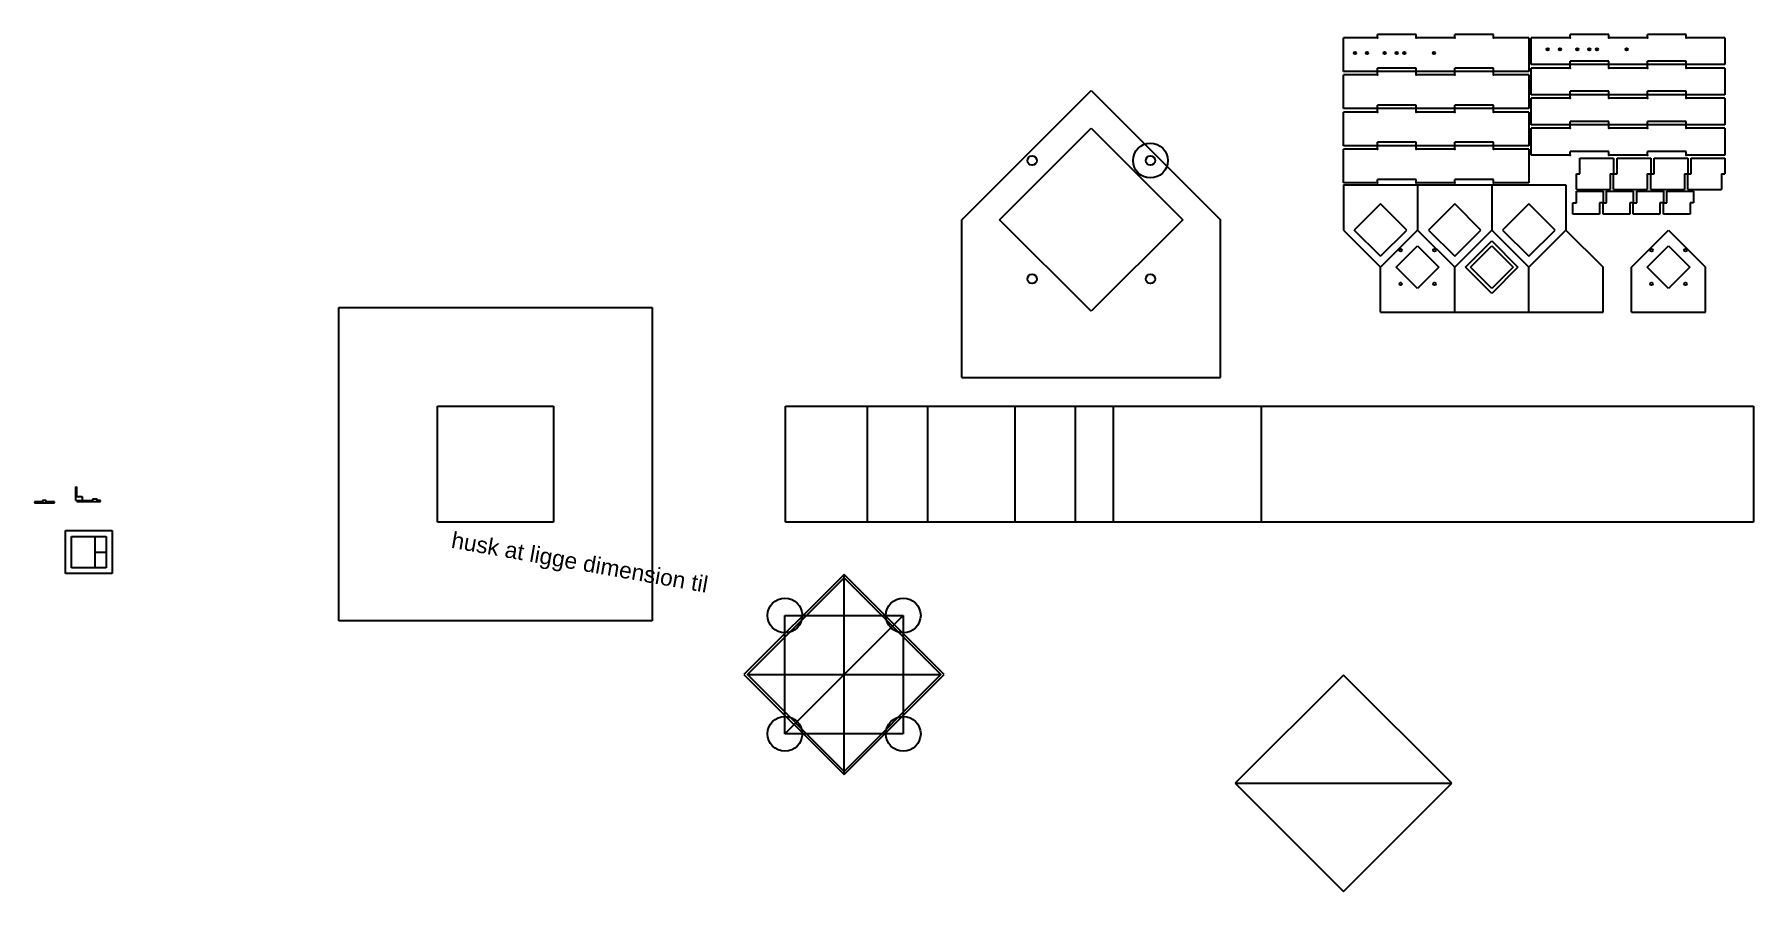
# Model space of a CAD drawing. Header units: millimetres. Extents: x 14254 to 34166, y 4312 to 8625.
# Drawn here: x 16608 to 18090, y 7480 to 8219 of the extents above; entities that cross this region are included whole.
import ezdxf

# ---------------------------------------------------------------- set-up
doc = ezdxf.new("R2010")
doc.units = ezdxf.units.MM
doc.layers.add('Tyk fuldstregslinje (Optegning)', color=7, linetype='Continuous', lineweight=30)
doc.styles.add('Arial', font='arial.ttf', dxfattribs={"height": 3.5})

msp = doc.modelspace()

# ---------------------------------------------------------------- texts
at = {"layer": 'Tyk fuldstregslinje (Optegning)', "style": 'Arial'}
msp.add_text('husk at ligge dimension til', height=14, rotation=350, dxfattribs=at).set_placement((16966.6, 7776.8))

# ---------------------------------------------------------------- linework, layer by layer
at = {"layer": 'Tyk fuldstregslinje (Optegning)'}
for p, q in [((17736.2, 8187.3), (17736.2, 8216.3)), ((17765.6, 8216.3), (17736.2, 8216.3)), ((17798.9, 8219.3), (17765.6, 8219.3)), ((17765.6, 8216.3), (17765.6, 8219.3)), ((17798.9, 8216.3), (17798.9, 8219.3)), ((17832.3, 8216.3), (17798.9, 8216.3)), ((17865.7, 8219.3), (17832.3, 8219.3)), ((17832.3, 8216.3), (17832.3, 8219.3)), ((17865.7, 8216.3), (17865.7, 8219.3)), ((17896.1, 8216.3), (17865.7, 8216.3)), ((17896.1, 8216.3), (17896.1, 8187.3)), ((17898.2, 8193.3), (17898.2, 8216.3)), ((17931.6, 8216.3), (17898.2, 8216.3)), ((17965, 8219.3), (17931.6, 8219.3)), ((17931.6, 8216.3), (17931.6, 8219.3)), ((17965, 8216.3), (17965, 8219.3)), ((17998.4, 8216.3), (17965, 8216.3)), ((18031.7, 8219.3), (17998.4, 8219.3)), ((17998.4, 8216.3), (17998.4, 8219.3)), ((18031.7, 8216.3), (18031.7, 8219.3)), ((18065.1, 8216.3), (18031.7, 8216.3)), ((18065.1, 8216.3), (18065.1, 8193.3)), ((17931.6, 8193.3), (17931.6, 8196.3)), ((17965, 8196.3), (17931.6, 8196.3)), ((17965, 8193.3), (17965, 8196.3)), ((18031.7, 8196.3), (17998.4, 8196.3)), ((17998.4, 8193.3), (17998.4, 8196.3)), ((18031.7, 8193.3), (18031.7, 8196.3)), ((17765.6, 8187.3), (17736.2, 8187.3)), ((17736.2, 8155.3), (17736.2, 8184.3)), ((17765.6, 8184.3), (17736.2, 8184.3)), ((17798.9, 8190.3), (17765.6, 8190.3)), ((17765.6, 8187.3), (17765.6, 8190.3)), ((17798.9, 8187.3), (17765.6, 8187.3)), ((17765.6, 8184.3), (17765.6, 8187.3)), ((17798.9, 8187.3), (17798.9, 8190.3)), ((17832.3, 8187.3), (17798.9, 8187.3)), ((17798.9, 8184.3), (17798.9, 8187.3)), ((17832.3, 8184.3), (17798.9, 8184.3)), ((17865.7, 8190.3), (17832.3, 8190.3)), ((17832.3, 8187.3), (17832.3, 8190.3)), ((17865.7, 8187.3), (17832.3, 8187.3)), ((17832.3, 8184.3), (17832.3, 8187.3)), ((17865.7, 8187.3), (17865.7, 8190.3)), ((17896.1, 8187.3), (17865.7, 8187.3)), ((17865.7, 8184.3), (17865.7, 8187.3)), ((17896.1, 8184.3), (17865.7, 8184.3)), ((17896.1, 8184.3), (17896.1, 8155.3)), ((17931.6, 8193.3), (17898.2, 8193.3)), ((17898.2, 8167.3), (17898.2, 8190.3)), ((17931.6, 8190.3), (17898.2, 8190.3)), ((17965, 8193.3), (17931.6, 8193.3)), ((17931.6, 8190.3), (17931.6, 8193.3)), ((17998.4, 8193.3), (17965, 8193.3)), ((17965, 8190.3), (17965, 8193.3)), ((17998.4, 8190.3), (17965, 8190.3)), ((18031.7, 8193.3), (17998.4, 8193.3)), ((17998.4, 8190.3), (17998.4, 8193.3)), ((18065.1, 8193.3), (18031.7, 8193.3)), ((18031.7, 8190.3), (18031.7, 8193.3)), ((18065.1, 8190.3), (18031.7, 8190.3)), ((18065.1, 8190.3), (18065.1, 8167.3)), ((17407.4, 8059.5), (17518.9, 8171)), ((17518.9, 8171), (17630.4, 8059.5)), ((17931.6, 8167.3), (17898.2, 8167.3)), ((17965, 8170.3), (17931.6, 8170.3)), ((17931.6, 8167.3), (17931.6, 8170.3)), ((17965, 8167.3), (17931.6, 8167.3)), ((17931.6, 8164.3), (17931.6, 8167.3)), ((17965, 8167.3), (17965, 8170.3)), ((17998.4, 8167.3), (17965, 8167.3)), ((17965, 8164.3), (17965, 8167.3)), ((18031.7, 8170.3), (17998.4, 8170.3)), ((17998.4, 8167.3), (17998.4, 8170.3)), ((18031.7, 8167.3), (17998.4, 8167.3)), ((17998.4, 8164.3), (17998.4, 8167.3)), ((18031.7, 8167.3), (18031.7, 8170.3)), ((18065.1, 8167.3), (18031.7, 8167.3)), ((18031.7, 8164.3), (18031.7, 8167.3)), ((17765.6, 8155.3), (17736.2, 8155.3)), ((17736.2, 8123.3), (17736.2, 8152.3)), ((17765.6, 8152.3), (17736.2, 8152.3)), ((17798.9, 8158.3), (17765.6, 8158.3)), ((17765.6, 8155.3), (17765.6, 8158.3)), ((17798.9, 8155.3), (17765.6, 8155.3)), ((17765.6, 8152.3), (17765.6, 8155.3)), ((17798.9, 8155.3), (17798.9, 8158.3)), ((17832.3, 8155.3), (17798.9, 8155.3)), ((17798.9, 8152.3), (17798.9, 8155.3)), ((17832.3, 8152.3), (17798.9, 8152.3)), ((17865.7, 8158.3), (17832.3, 8158.3)), ((17832.3, 8155.3), (17832.3, 8158.3)), ((17865.7, 8155.3), (17832.3, 8155.3)), ((17832.3, 8152.3), (17832.3, 8155.3)), ((17865.7, 8155.3), (17865.7, 8158.3)), ((17896.1, 8155.3), (17865.7, 8155.3)), ((17865.7, 8152.3), (17865.7, 8155.3)), ((17896.1, 8152.3), (17865.7, 8152.3)), ((17896.1, 8152.3), (17896.1, 8123.3)), ((17898.2, 8141.3), (17898.2, 8164.3)), ((17931.6, 8164.3), (17898.2, 8164.3)), ((17998.4, 8164.3), (17965, 8164.3)), ((18065.1, 8164.3), (18031.7, 8164.3)), ((18065.1, 8164.3), (18065.1, 8141.3)), ((17439.9, 8059.5), (17518.9, 8138.5)), ((17518.9, 8138.5), (17597.9, 8059.5)), ((17931.6, 8141.3), (17898.2, 8141.3)), ((17898.2, 8115.3), (17898.2, 8138.3)), ((17931.6, 8138.3), (17898.2, 8138.3)), ((17965, 8144.3), (17931.6, 8144.3)), ((17931.6, 8141.3), (17931.6, 8144.3)), ((17965, 8141.3), (17931.6, 8141.3)), ((17931.6, 8138.3), (17931.6, 8141.3)), ((17965, 8141.3), (17965, 8144.3)), ((17998.4, 8141.3), (17965, 8141.3)), ((17965, 8138.3), (17965, 8141.3)), ((17998.4, 8138.3), (17965, 8138.3)), ((18031.7, 8144.3), (17998.4, 8144.3)), ((17998.4, 8141.3), (17998.4, 8144.3)), ((18031.7, 8141.3), (17998.4, 8141.3)), ((17998.4, 8138.3), (17998.4, 8141.3)), ((18031.7, 8141.3), (18031.7, 8144.3)), ((18065.1, 8141.3), (18031.7, 8141.3)), ((18031.7, 8138.3), (18031.7, 8141.3)), ((18065.1, 8138.3), (18031.7, 8138.3)), ((18065.1, 8138.3), (18065.1, 8115.3)), ((17765.6, 8123.3), (17736.2, 8123.3)), ((17736.2, 8091.3), (17736.2, 8120.3)), ((17765.6, 8120.3), (17736.2, 8120.3)), ((17798.9, 8126.3), (17765.6, 8126.3)), ((17765.6, 8123.3), (17765.6, 8126.3)), ((17798.9, 8123.3), (17765.6, 8123.3)), ((17765.6, 8120.3), (17765.6, 8123.3)), ((17798.9, 8123.3), (17798.9, 8126.3)), ((17832.3, 8123.3), (17798.9, 8123.3)), ((17798.9, 8120.3), (17798.9, 8123.3)), ((17832.3, 8120.3), (17798.9, 8120.3)), ((17865.7, 8126.3), (17832.3, 8126.3)), ((17832.3, 8123.3), (17832.3, 8126.3)), ((17865.7, 8123.3), (17832.3, 8123.3)), ((17832.3, 8120.3), (17832.3, 8123.3)), ((17865.7, 8123.3), (17865.7, 8126.3)), ((17896.1, 8123.3), (17865.7, 8123.3)), ((17865.7, 8120.3), (17865.7, 8123.3)), ((17896.1, 8120.3), (17865.7, 8120.3)), ((17896.1, 8120.3), (17896.1, 8091.3)), ((17931.6, 8115.3), (17898.2, 8115.3)), ((17965, 8118.3), (17931.6, 8118.3)), ((17931.6, 8115.3), (17931.6, 8118.3)), ((17940.1, 8112.7), (17969.1, 8112.7)), ((17940.1, 8099.2), (17940.1, 8112.7)), ((17965, 8115.3), (17965, 8118.3)), ((17998.4, 8115.3), (17965, 8115.3)), ((17969.1, 8112.7), (17969.1, 8099.2)), ((17972.1, 8112.7), (18001.1, 8112.7)), ((17972.1, 8099.2), (17972.1, 8112.7)), ((18031.7, 8118.3), (17998.4, 8118.3)), ((17998.4, 8115.3), (17998.4, 8118.3)), ((18001.1, 8112.7), (18001.1, 8099.2)), ((18004.1, 8112.7), (18033.1, 8112.7)), ((18004.1, 8099.2), (18004.1, 8112.7)), ((18031.7, 8115.3), (18031.7, 8118.3)), ((18065.1, 8115.3), (18031.7, 8115.3)), ((18033.1, 8112.7), (18033.1, 8099.2)), ((18036.1, 8112.7), (18065.1, 8112.7)), ((18036.1, 8099.2), (18036.1, 8112.7)), ((18065.1, 8112.7), (18065.1, 8099.2)), ((17765.6, 8091.3), (17736.2, 8091.3)), ((17798.9, 8094.3), (17765.6, 8094.3)), ((17765.6, 8091.3), (17765.6, 8094.3)), ((17798.9, 8091.3), (17798.9, 8094.3)), ((17832.3, 8091.3), (17798.9, 8091.3)), ((17865.7, 8094.3), (17832.3, 8094.3)), ((17832.3, 8091.3), (17832.3, 8094.3)), ((17865.7, 8091.3), (17865.7, 8094.3)), ((17896.1, 8091.3), (17865.7, 8091.3)), ((17937.1, 8085.7), (17937.1, 8099.2)), ((17937.1, 8099.2), (17940.1, 8099.2)), ((17966.1, 8099.2), (17966.1, 8085.7)), ((17966.1, 8099.2), (17969.1, 8099.2)), ((17969.1, 8085.7), (17969.1, 8099.2)), ((17969.1, 8099.2), (17972.1, 8099.2)), ((17998.1, 8099.2), (17998.1, 8085.7)), ((17998.1, 8099.2), (18001.1, 8099.2)), ((18001.1, 8085.7), (18001.1, 8099.2)), ((18001.1, 8099.2), (18004.1, 8099.2)), ((18030.1, 8099.2), (18030.1, 8085.7)), ((18030.1, 8099.2), (18033.1, 8099.2)), ((18033.1, 8085.7), (18033.1, 8099.2)), ((18033.1, 8099.2), (18036.1, 8099.2)), ((18062.1, 8099.2), (18062.1, 8085.7)), ((18062.1, 8099.2), (18065.1, 8099.2)), ((17736.3, 8089.6), (17736.3, 8050.6)), ((17736.3, 8089.6), (17800.2, 8089.6)), ((17800.2, 8089.6), (17800.2, 8050.6)), ((17800.2, 8089.6), (17864.1, 8089.6)), ((17800.2, 8089.6), (17800.2, 8050.6)), ((17864.1, 8089.6), (17864.1, 8050.6)), ((17864.1, 8089.6), (17864.1, 8050.6)), ((17864.1, 8089.6), (17928, 8089.6)), ((17928, 8089.6), (17928, 8050.6)), ((17937.1, 8085.7), (17966.1, 8085.7)), ((17937.1, 8084.2), (17960.1, 8084.2)), ((17937.1, 8074.2), (17937.1, 8084.2)), ((17960.1, 8084.2), (17960.1, 8074.2)), ((17963.1, 8084.2), (17986.1, 8084.2)), ((17963.1, 8074.2), (17963.1, 8084.2)), ((17969.1, 8085.7), (17998.1, 8085.7)), ((17986.1, 8084.2), (17986.1, 8074.2)), ((17989.1, 8084.2), (18012.1, 8084.2)), ((17989.1, 8074.2), (17989.1, 8084.2)), ((18001.1, 8085.7), (18030.1, 8085.7)), ((18012.1, 8084.2), (18012.1, 8074.2)), ((18015.1, 8084.2), (18038.1, 8084.2)), ((18015.1, 8074.2), (18015.1, 8084.2)), ((18033.1, 8085.7), (18062.1, 8085.7)), ((18038.1, 8084.2), (18038.1, 8074.2)), ((17768.3, 8073.2), (17745.6, 8050.6)), ((17790.9, 8050.6), (17768.3, 8073.2)), ((17832.2, 8073.2), (17809.5, 8050.6)), ((17854.8, 8050.6), (17832.2, 8073.2)), ((17896.1, 8073.2), (17873.4, 8050.6)), ((17918.7, 8050.6), (17896.1, 8073.2)), ((17934.1, 8064.2), (17934.1, 8074.2)), ((17934.1, 8074.2), (17937.1, 8074.2)), ((17957.1, 8064.2), (17934.1, 8064.2)), ((17960.1, 8074.2), (17957.1, 8074.2)), ((17957.1, 8074.2), (17957.1, 8064.2)), ((17960.1, 8064.2), (17960.1, 8074.2)), ((17960.1, 8074.2), (17963.1, 8074.2)), ((17983.1, 8064.2), (17960.1, 8064.2)), ((17986.1, 8074.2), (17983.1, 8074.2)), ((17983.1, 8074.2), (17983.1, 8064.2)), ((17986.1, 8064.2), (17986.1, 8074.2)), ((17986.1, 8074.2), (17989.1, 8074.2)), ((18009.1, 8064.2), (17986.1, 8064.2)), ((18012.1, 8074.2), (18009.1, 8074.2)), ((18009.1, 8074.2), (18009.1, 8064.2)), ((18012.1, 8064.2), (18012.1, 8074.2)), ((18012.1, 8074.2), (18015.1, 8074.2)), ((18035.1, 8064.2), (18012.1, 8064.2)), ((18038.1, 8074.2), (18035.1, 8074.2)), ((18035.1, 8074.2), (18035.1, 8064.2)), ((17407.4, 7923.5), (17407.4, 8059.5)), ((17518.9, 7980.6), (17439.9, 8059.5)), ((17597.9, 8059.5), (17518.9, 7980.6)), ((17630.4, 7923.5), (17630.4, 8059.5)), ((17736.3, 8050.6), (17768.3, 8018.7)), ((17768.3, 8028), (17745.6, 8050.6)), ((17768.3, 8018.7), (17800.2, 8050.6)), ((17768.3, 8018.7), (17800.2, 8050.6)), ((17768.3, 8028), (17790.9, 8050.6)), ((17800.2, 8050.6), (17832.2, 8018.7)), ((17800.2, 8050.6), (17832.2, 8018.7)), ((17809.5, 8050.6), (17832.2, 8028)), ((17832.2, 8018.7), (17864.1, 8050.6)), ((17832.2, 8018.7), (17864.1, 8050.6)), ((17832.2, 8028), (17854.8, 8050.6)), ((17864.1, 8050.6), (17896.1, 8018.7)), ((17864.1, 8050.6), (17896.1, 8018.7)), ((17873.4, 8050.6), (17896.1, 8028)), ((17896.1, 8018.7), (17928, 8050.6)), ((17896.1, 8028), (17918.7, 8050.6)), ((17928, 8050.6), (17960, 8018.7)), ((17984.5, 8018.7), (18016.4, 8050.6)), ((18016.4, 8050.6), (18048.4, 8018.7)), ((17781.8, 8018.7), (17800.2, 8037.1)), ((17800.2, 8037.1), (17818.6, 8018.7)), ((17841.5, 8018.7), (17864.1, 8041.3)), ((17845.7, 8018.7), (17864.1, 8037.1)), ((17864.1, 8041.3), (17886.7, 8018.7)), ((17864.1, 8037.1), (17882.5, 8018.7)), ((17998, 8018.7), (18016.4, 8037.1)), ((18016.4, 8037.1), (18034.8, 8018.7)), ((17768.3, 7979.7), (17768.3, 8018.7)), ((17768.3, 7979.7), (17768.3, 8018.7)), ((17800.2, 8000.3), (17781.8, 8018.7)), ((17818.6, 8018.7), (17800.2, 8000.3)), ((17832.2, 7979.7), (17832.2, 8018.7)), ((17832.2, 7979.7), (17832.2, 8018.7)), ((17864.1, 7996), (17841.5, 8018.7)), ((17864.1, 8000.3), (17845.7, 8018.7)), ((17886.7, 8018.7), (17864.1, 7996)), ((17882.5, 8018.7), (17864.1, 8000.3)), ((17896.1, 7979.7), (17896.1, 8018.7)), ((17960, 7979.7), (17960, 8018.7)), ((17984.5, 7979.7), (17984.5, 8018.7)), ((17984.5, 7979.7), (17984.5, 8018.7)), ((18016.4, 8000.3), (17998, 8018.7)), ((18034.8, 8018.7), (18016.4, 8000.3)), ((18048.4, 7979.7), (18048.4, 8018.7)), ((16870.4, 7713.8), (16870.4, 7983.8)), ((16870.4, 7983.8), (17140.4, 7983.8)), ((17140.4, 7983.8), (17140.4, 7713.8)), ((17768.3, 7979.7), (17832.2, 7979.7)), ((17832.2, 7979.7), (17896.1, 7979.7)), ((17896.1, 7979.7), (17960, 7979.7)), ((17984.5, 7979.7), (18048.4, 7979.7)), ((17407.4, 7923.5), (17630.4, 7923.5)), ((16955.4, 7798.8), (16955.4, 7898.8)), ((16955.4, 7898.8), (17055.4, 7898.8)), ((17055.4, 7898.8), (17055.4, 7798.8)), ((17255.4, 7798.8), (17255.4, 7898.8)), ((17255.4, 7898.8), (18089.8, 7898.8)), ((18089.8, 7898.8), (18089.8, 7798.8)), ((16643.7, 7817.5), (16643.7, 7829.1)), ((16643.7, 7829.1), (16644.3, 7829.1)), ((16644.3, 7829.1), (16644.3, 7820.8)), ((16615.1, 7816.3), (16608, 7816.3)), ((16608, 7816.3), (16608, 7815.3)), ((16608, 7815.3), (16625.4, 7815.3)), ((16618.1, 7817.3), (16615.1, 7817.3)), ((16615.1, 7817.3), (16615.1, 7816.3)), ((16618.1, 7816.3), (16618.1, 7817.3)), ((16625.4, 7816.3), (16618.1, 7816.3)), ((16625.4, 7815.3), (16625.4, 7816.3)), ((16643.7, 7817.5), (16644.7, 7817.5)), ((16644.3, 7820.8), (16649.3, 7820.8)), ((16644.7, 7817.5), (16658.2, 7817.5)), ((16644.7, 7817.5), (16644.7, 7816.5)), ((16644.7, 7816.5), (16665.1, 7816.5)), ((16649.3, 7820.8), (16649.3, 7817.5)), ((16662.2, 7818.5), (16658.2, 7818.5)), ((16658.2, 7818.5), (16658.2, 7817.5)), ((16662.2, 7817.5), (16662.2, 7818.5)), ((16665.1, 7817.5), (16662.2, 7817.5)), ((16662.2, 7817.5), (16665.1, 7817.5)), ((16665.1, 7816.5), (16665.1, 7817.5)), ((17055.4, 7798.8), (16955.4, 7798.8)), ((18089.8, 7798.8), (17255.4, 7798.8)), ((16634.9, 7791.5), (16674.9, 7791.5)), ((16634.9, 7754.5), (16634.9, 7791.5)), ((16639.9, 7786.5), (16669.9, 7786.5)), ((16639.9, 7759.5), (16639.9, 7786.5)), ((16660.2, 7786.5), (16660.2, 7759.5)), ((16669.9, 7786.5), (16669.9, 7759.5)), ((16674.9, 7791.5), (16674.9, 7754.5)), ((16660.2, 7773), (16669.9, 7773)), ((16674.9, 7754.5), (16634.9, 7754.5)), ((16669.9, 7759.5), (16639.9, 7759.5)), ((17222.5, 7667.3), (17305.9, 7750.8)), ((17305.9, 7750.8), (17389.3, 7667.3)), ((17140.4, 7713.8), (16870.4, 7713.8)), ((17254.9, 7718.3), (17356.9, 7718.3)), ((17254.9, 7616.3), (17254.9, 7718.3)), ((17356.9, 7718.3), (17254.9, 7616.3)), ((17356.9, 7718.3), (17356.9, 7616.3)), ((17305.9, 7583.9), (17222.5, 7667.3)), ((17222.5, 7667.3), (17389.3, 7667.3)), ((17389.3, 7667.3), (17305.9, 7583.9)), ((17356.9, 7616.3), (17254.9, 7616.3))]:
    msp.add_line(p, q, dxfattribs=at)
at = {"layer": 'Tyk fuldstregslinje (Optegning)', "color": 1}
for p, q in [((17326.1, 7798.8), (17326.1, 7898.8)), ((17453.4, 7798.8), (17453.4, 7898.8)), ((17736.3, 7666.9), (17643, 7573.6)), ((17829.6, 7573.6), (17736.3, 7666.9)), ((17643, 7573.6), (17736.3, 7480.2)), ((17643, 7573.6), (17829.6, 7573.6)), ((17736.3, 7480.2), (17829.6, 7573.6))]:
    msp.add_line(p, q, dxfattribs=at)
at = {"layer": 'Tyk fuldstregslinje (Optegning)', "color": 5}
for p, q in [((17378.1, 7798.8), (17378.1, 7898.8)), ((17505.4, 7798.8), (17505.4, 7898.8)), ((17305.9, 7753.6), (17219.6, 7667.3)), ((17392.2, 7667.3), (17305.9, 7753.6)), ((17305.9, 7581.1), (17305.9, 7753.6)), ((17219.6, 7667.3), (17305.9, 7581.1)), ((17305.9, 7581.1), (17392.2, 7667.3))]:
    msp.add_line(p, q, dxfattribs=at)
at = {"layer": 'Tyk fuldstregslinje (Optegning)', "color": 3}
for p, q in [((17538.2, 7798.8), (17538.2, 7898.8)), ((17665.5, 7898.8), (17665.5, 7798.8))]:
    msp.add_line(p, q, dxfattribs=at)
at = {"layer": 'Tyk fuldstregslinje (Optegning)'}
for centre, radius in [((17746.3, 8203.3), 1), ((17756.7, 8203.3), 1), ((17771.8, 8203.3), 1), ((17782.2, 8203.3), 1), ((17788.8, 8203.3), 1), ((17814.2, 8203.3), 1), ((17912.4, 8206.3), 1), ((17922.8, 8206.3), 1), ((17937.8, 8206.3), 1), ((17948.2, 8206.3), 1), ((17954.8, 8206.3), 1), ((17980.3, 8206.3), 1), ((17569.9, 8110.5), 15), ((17467.9, 8110.5), 4), ((17569.9, 8110.5), 4), ((17785.6, 8033.3), 1.15), ((17814.8, 8033.3), 1.15), ((18001.8, 8033.3), 1.15), ((18031, 8033.3), 1.15), ((17467.9, 8008.5), 4), ((17569.9, 8008.5), 4), ((17785.6, 8004.1), 1.15), ((17814.8, 8004.1), 1.15), ((18001.8, 8004.1), 1.15), ((18031, 8004.1), 1.15), ((17254.9, 7718.3), 15), ((17356.9, 7718.3), 15), ((17254.9, 7616.3), 15), ((17356.9, 7616.3), 15)]:
    msp.add_circle(centre, radius, dxfattribs=at)
for p in [(17765.6, 8216.3), (17798.9, 8216.3), (17832.3, 8216.3), (17865.7, 8216.3), (17931.6, 8216.3), (17965, 8216.3), (17998.4, 8216.3), (18031.7, 8216.3), (17765.6, 8187.3), (17765.6, 8184.3), (17798.9, 8187.3), (17798.9, 8184.3), (17832.3, 8187.3), (17832.3, 8184.3), (17865.7, 8187.3), (17865.7, 8184.3), (17931.6, 8193.3), (17931.6, 8190.3), (17965, 8193.3), (17965, 8190.3), (17998.4, 8193.3), (17998.4, 8190.3), (18031.7, 8193.3), (18031.7, 8190.3), (17931.6, 8167.3), (17965, 8167.3), (17998.4, 8167.3), (18031.7, 8167.3), (17765.6, 8155.3), (17765.6, 8152.3), (17798.9, 8155.3), (17798.9, 8152.3), (17832.3, 8155.3), (17832.3, 8152.3), (17865.7, 8155.3), (17865.7, 8152.3), (17931.6, 8164.3), (17965, 8164.3), (17998.4, 8164.3), (18031.7, 8164.3), (17931.6, 8141.3), (17931.6, 8138.3), (17965, 8141.3), (17965, 8138.3), (17998.4, 8141.3), (17998.4, 8138.3), (18031.7, 8141.3), (18031.7, 8138.3), (17765.6, 8123.3), (17765.6, 8120.3), (17798.9, 8123.3), (17798.9, 8120.3), (17832.3, 8123.3), (17832.3, 8120.3), (17865.7, 8123.3), (17865.7, 8120.3), (17931.6, 8115.3), (17965, 8115.3), (17998.4, 8115.3), (18031.7, 8115.3), (17765.6, 8091.3), (17798.9, 8091.3), (17832.3, 8091.3), (17865.7, 8091.3)]:
    msp.add_point(p, dxfattribs=at)

msp.set_redraw_order([(e.dxf.handle, doc.entitydb.next_handle()) for e in msp.query("TEXT MTEXT ATTDEF DIMENSION ARC_DIMENSION")])  # texts and dimensions are drawn at this point

doc.saveas('drawing.dxf')
